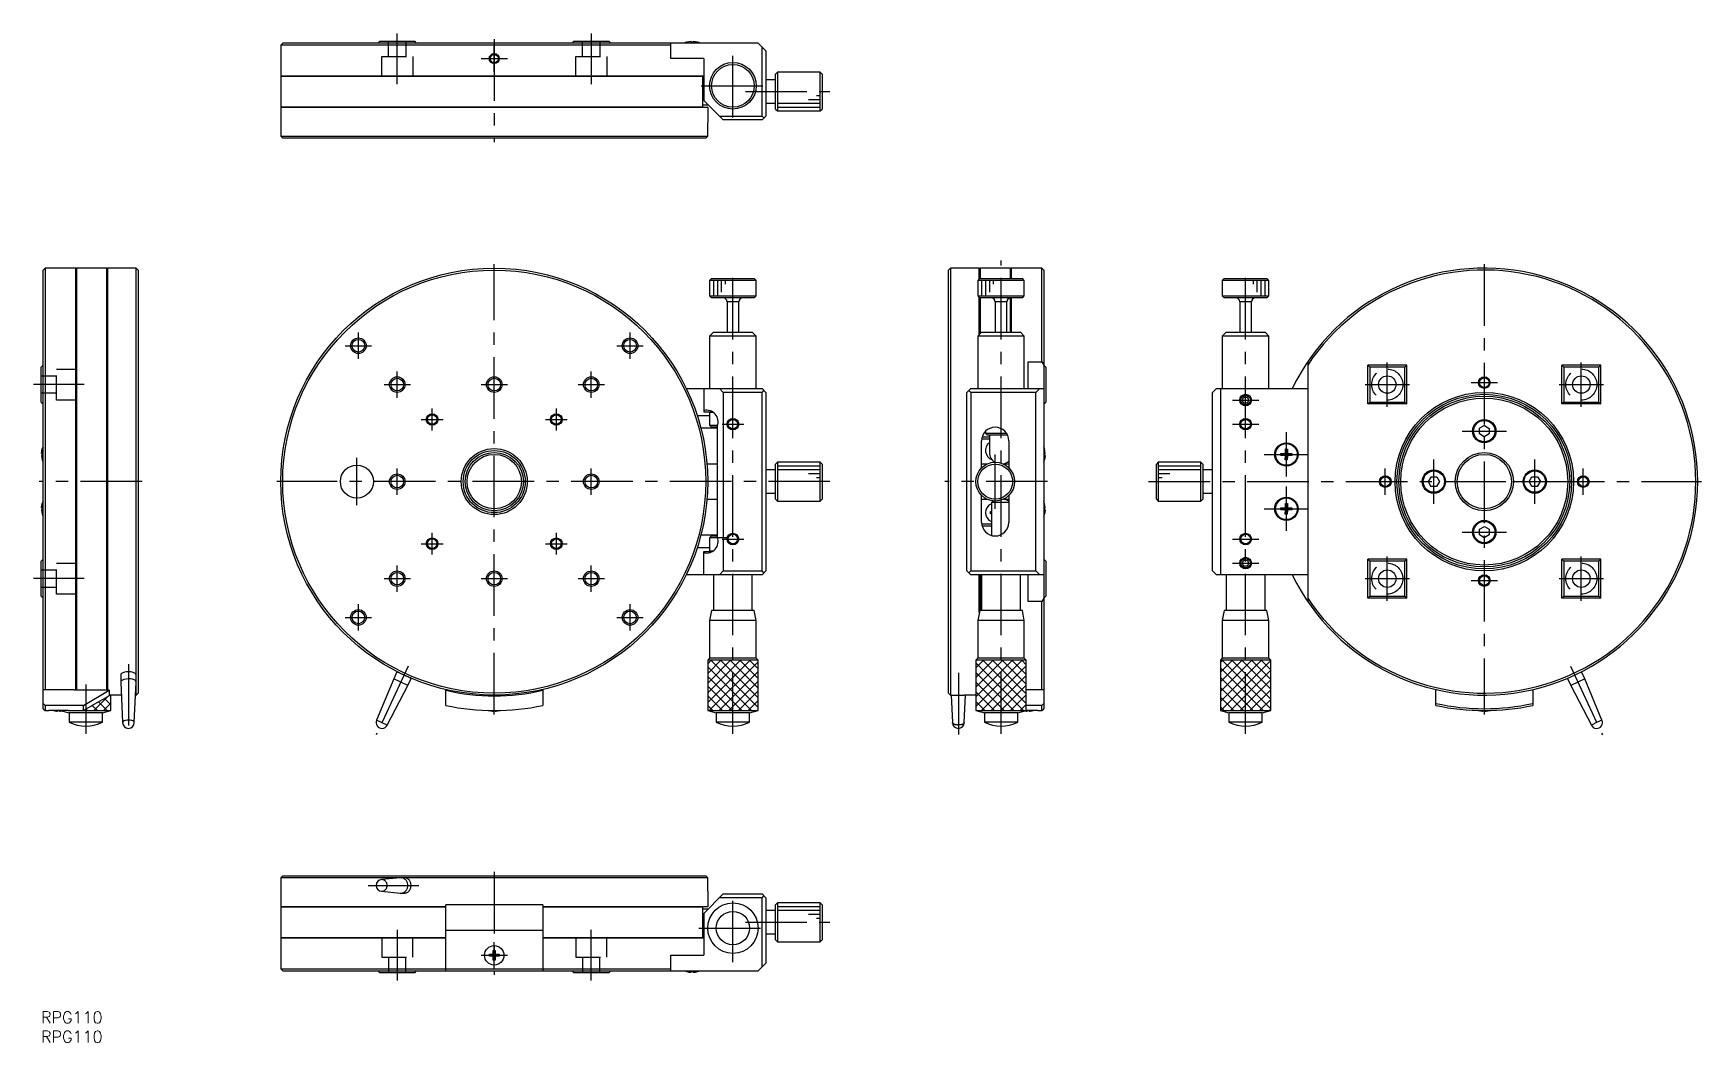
# Model space of a CAD drawing. Extents: x -2 to 428, y -8 to 252.
import ezdxf

# ---------------------------------------------------------------- set-up
doc = ezdxf.new("R2010")
doc.units = 0
doc.header["$LTSCALE"] = 0.5
doc.linetypes.add('CENTER', pattern=[50.8, 31.75, -6.35, 6.35, -6.35])
doc.linetypes.add('DASHED', pattern=[19.05, 12.7, -6.35])
for name, color, linetype in [('MSM_CENTER', 1, 'CENTER'), ('MSM_CONTINUOUS', 7, 'CONTINUOUS'), ('MSM_DASHED', 4, 'DASHED'), ('MSM_NARROW', 5, 'CONTINUOUS'), ('MSM_PART_NUMBER', 7, 'CONTINUOUS')]:
    doc.layers.add(name, color=color, linetype=linetype)
doc.styles.get("Standard").update_dxf_attribs({"font": 'txt.shx', "height": 3, "bigfont": 'bigfont.shx'})

# ---------------------------------------------------------------- blocks, each defined once
blk = doc.blocks.new('*U3')
at = {"layer": 'MSM_PART_NUMBER'}
blk.add_text('RPG110', height=3, dxfattribs=at).set_placement((0, -3))
blk = doc.blocks.new('*U4')
at = {"layer": 'MSM_PART_NUMBER'}
blk.add_text('RPG110', height=3, dxfattribs=at).set_placement((0, -8))

msp = doc.modelspace()

# ---------------------------------------------------------------- linework, layer by layer
at = {"layer": 'MSM_CENTER'}
for p, q in [((91.750186, 238.925336), (91.750186, 252.025336)), ((116.750186, 250.525336), (116.750186, 224.025336)), ((141.750186, 252.025336), (141.750186, 238.925336)), ((113.350141, 245.525141), (120.150141, 245.525141)), ((116.750141, 242.125141), (116.750141, 248.925141)), ((178.250186, 230.325336), (178.250186, 246.725336)), ((170.050186, 238.525336), (186.450186, 238.525336)), ((181.450186, 237.025336), (203.250186, 237.025336)), ((247.333699, 71.541207), (247.333699, 193.541213)), ((116.750186, 76.541213), (116.750186, 192.541213)), ((178.250186, 71.541207), (178.250186, 190.871213)), ((310.350538, 71.541207), (310.350538, 190.871213)), ((371.850538, 192.541213), (371.850538, 76.541213)), ((81.750186, 168.141213), (81.750186, 174.941213)), ((151.750186, 168.141213), (151.750186, 174.941213)), ((78.350186, 171.541213), (85.150186, 171.541213)), ((148.350186, 171.541213), (155.150186, 171.541213)), ((91.750186, 158.141213), (91.750186, 164.941213)), ((141.750186, 158.141213), (141.750186, 164.941213)), ((346.850538, 155.841213), (346.850538, 167.241213)), ((396.850538, 155.841213), (396.850538, 167.241213)), ((11.1, 161.541213), (-2, 161.541213)), ((88.350186, 161.541213), (95.150186, 161.541213)), ((113.350186, 161.541213), (120.150186, 161.541213)), ((138.350186, 161.541213), (145.150186, 161.541213)), ((341.150538, 161.541213), (352.550538, 161.541213)), ((368.450538, 162.041213), (375.250538, 162.041213)), ((391.150538, 161.541213), (402.550538, 161.541213)), ((100.750186, 149.741213), (100.750186, 155.341213)), ((132.750186, 149.741213), (132.750186, 155.341213)), ((306.950538, 157.541213), (313.750538, 157.541213)), ((97.950186, 152.541213), (103.550186, 152.541213)), ((129.950186, 152.541213), (135.550186, 152.541213)), ((175.450186, 151.341213), (181.050186, 151.341213)), ((306.950538, 151.341213), (313.750538, 151.341213)), ((320.850538, 137.841213), (320.850538, 149.241213)), ((366.150538, 149.541213), (377.550538, 149.541213)), ((81.350186, 130.441213), (81.350186, 142.641213)), ((245.833699, 129.541213), (245.833699, 143.541213)), ((315.150538, 143.541213), (326.550538, 143.541213)), ((358.850538, 130.841213), (358.850538, 142.241213)), ((384.872713, 130.828141), (384.872713, 142.228141)), ((91.750186, 133.141213), (91.750186, 139.941213)), ((141.750186, 133.141213), (141.750186, 139.941213)), ((346.350538, 133.141213), (346.350538, 139.941213)), ((397.350538, 133.141213), (397.350538, 139.941213)), ((26, 136.541213), (-0.5, 136.541213)), ((203.250186, 136.541213), (60.750186, 136.541213)), ((259.333699, 136.541213), (232.833699, 136.541213)), ((285.350538, 136.541213), (427.850538, 136.541213)), ((320.850538, 123.841213), (320.850538, 135.241213)), ((379.172713, 136.528141), (390.572713, 136.528141)), ((315.150538, 129.541213), (326.550538, 129.541213)), ((97.950186, 120.541213), (103.550186, 120.541213)), ((100.750186, 117.741213), (100.750186, 123.341213)), ((129.950186, 120.541213), (135.550186, 120.541213)), ((132.750186, 117.741213), (132.750186, 123.341213)), ((175.450186, 121.741213), (181.050186, 121.741213)), ((306.950538, 121.741213), (313.750538, 121.741213)), ((366.150538, 123.541213), (377.550538, 123.541213)), ((346.850538, 105.841213), (346.850538, 117.241213)), ((396.850538, 105.841213), (396.850538, 117.241213)), ((91.750186, 108.141213), (91.750186, 114.941213)), ((141.750186, 108.141213), (141.750186, 114.941213)), ((306.950538, 115.541213), (313.750538, 115.541213)), ((11.1, 111.541213), (-2, 111.541213)), ((88.350186, 111.541213), (95.150186, 111.541213)), ((113.350186, 111.541213), (120.150186, 111.541213)), ((138.350186, 111.541213), (145.150186, 111.541213)), ((341.150538, 111.541213), (352.550538, 111.541213)), ((368.450538, 111.041213), (375.250538, 111.041213)), ((391.150538, 111.541213), (402.550538, 111.541213)), ((81.750186, 98.141213), (81.750186, 104.941213)), ((151.750186, 98.141213), (151.750186, 104.941213)), ((78.350186, 101.541213), (85.150186, 101.541213)), ((148.350186, 101.541213), (155.150186, 101.541213)), ((22.5, 89.539521), (22.5, 70.95913)), ((94.562727, 88.960054), (86.321671, 71.287053)), ((236.333699, 87.300172), (236.333699, 70.95913)), ((394.037997, 88.960054), (402.279053, 71.287053)), ((11.5, 84.300172), (11.5, 71.541207)), ((116.750186, 36), (116.750186, 9.5)), ((84.300835, 32.5), (97.318797, 32.5)), ((178.250186, 12.700001), (178.250186, 30.299999)), ((169.450187, 21.5), (187.050185, 21.5)), ((181.450186, 23), (203.250186, 23)), ((91.750186, 21.1), (91.750186, 8)), ((116.750183, 11.099944), (116.750183, 17.899944)), ((141.750186, 8), (141.750186, 21.1)), ((113.350183, 14.499944), (120.150183, 14.499944))]:
    msp.add_line(p, q, dxfattribs=at)
at = {"layer": 'MSM_CONTINUOUS'}
for p, q in [((62.250186, 249.525336), (61.750186, 249.025336)), ((184.750186, 249.525336), (62.250186, 249.525336)), ((86.750186, 249.525336), (87.250186, 250.025336)), ((87.250186, 250.025336), (96.250186, 250.025336)), ((96.750186, 249.525336), (96.250186, 250.025336)), ((137.250186, 250.025336), (136.750186, 249.525336)), ((137.250186, 250.025336), (146.250186, 250.025336)), ((146.750186, 249.525336), (146.250186, 250.025336)), ((162.250186, 245.525336), (162.250186, 249.525336)), ((166.347988, 249.724694), (166.353459, 249.71854)), ((166.348749, 249.71854), (166.347988, 249.724694)), ((166.912687, 249.848229), (166.348749, 249.71854)), ((167.487842, 249.911797), (166.912687, 249.848229)), ((167.477525, 249.71854), (167.482633, 249.848229)), ((167.997504, 249.71854), (167.477525, 249.71854)), ((167.482633, 249.848229), (167.487842, 249.911797)), ((167.487842, 249.911797), (167.487842, 249.719021)), ((167.492551, 249.911797), (167.492551, 249.719233)), ((167.492551, 249.911797), (167.49776, 249.848229)), ((167.49776, 249.848229), (167.502868, 249.71854)), ((167.750186, 249.724694), (168.022847, 249.71854)), ((168.002611, 249.848229), (167.997504, 249.71854)), ((168.007821, 249.911797), (168.002611, 249.848229)), ((168.582975, 249.848229), (168.007821, 249.911797)), ((168.01253, 249.911797), (168.01253, 249.91155)), ((168.01253, 249.911797), (168.587685, 249.848229)), ((169.146913, 249.71854), (168.582975, 249.848229)), ((168.587685, 249.848229), (169.151622, 249.71854)), ((169.152384, 249.724694), (169.146913, 249.71854)), ((186.750186, 247.525336), (184.750186, 249.525336)), ((162.250186, 249.025336), (61.750186, 249.025336)), ((61.750186, 249.025336), (61.750186, 241.125336)), ((170.750186, 245.525336), (162.250186, 245.525336)), ((170.750186, 245.525336), (170.750186, 234.725336)), ((185.750186, 230.725336), (185.750186, 248.525336)), ((186.750186, 247.525336), (186.750186, 230.725336)), ((61.750186, 241.125336), (170.750186, 241.125336)), ((61.750186, 241.125336), (61.850186, 241.025336)), ((61.850186, 241.025336), (61.750186, 240.925336)), ((170.534477, 240.925336), (61.750186, 240.925336)), ((61.750186, 240.925336), (61.750186, 233.125336)), ((170.750186, 241.025336), (61.850186, 241.025336)), ((170.432213, 241.025336), (170.534477, 240.925336)), ((170.534477, 233.125336), (170.534477, 240.925336)), ((189.750186, 242.025336), (189.250186, 241.525336)), ((189.250186, 232.525336), (189.250186, 241.525336)), ((189.750186, 242.025336), (189.750186, 232.025336)), ((200.750186, 242.025336), (189.750186, 242.025336)), ((200.750186, 232.025336), (200.750186, 242.025336)), ((201.250186, 241.525336), (200.750186, 242.025336)), ((201.250186, 241.525336), (201.250186, 232.525598)), ((170.712767, 238.283925), (170.719622, 238.287269)), ((170.712767, 237.285336), (170.750186, 237.285336)), ((170.712767, 236.765336), (170.712767, 237.285336)), ((170.750186, 236.765336), (170.712767, 236.765336)), ((189.250186, 240.025336), (186.750186, 240.025336)), ((61.750186, 233.125336), (170.534477, 233.125336)), ((61.750186, 233.125336), (61.850186, 233.025336)), ((61.850186, 233.025336), (61.750186, 232.925336)), ((61.750186, 232.925336), (61.750186, 229.025336)), ((171.750186, 232.925336), (61.750186, 232.925336)), ((61.850186, 233.025336), (171.650186, 233.025336)), ((170.534477, 233.125336), (170.432213, 233.025336)), ((171.950186, 233.525336), (170.534477, 233.525336)), ((170.719622, 235.763403), (170.712767, 235.766746)), ((170.750186, 234.725336), (175.750186, 229.725336)), ((170.750186, 234.725336), (174.450186, 231.025336)), ((171.750186, 232.925336), (171.650186, 233.025336)), ((171.750186, 232.925336), (171.750186, 229.025336)), ((186.750186, 234.025336), (189.250186, 234.025336)), ((189.250186, 232.525336), (189.750186, 232.025336)), ((200.750186, 232.025336), (201.250186, 232.525336)), ((61.750186, 228.975326), (61.750186, 225.525336)), ((171.750186, 225.525336), (171.750186, 228.975326)), ((174.750186, 230.725336), (185.750186, 230.725336)), ((185.750186, 229.725336), (175.750186, 229.725336)), ((186.250186, 230.225336), (185.750186, 230.725336)), ((185.750186, 229.725336), (186.750186, 230.725336)), ((189.750186, 232.025336), (200.750186, 232.025336)), ((61.750186, 225.525336), (171.750186, 225.525336)), ((61.750186, 225.525336), (62.250186, 225.025336)), ((171.250186, 225.025336), (62.250186, 225.025336)), ((171.250186, 225.025336), (171.750186, 225.525336)), ((1, 191.541213), (0.5, 191.041213)), ((0.5, 78.041213), (0.5, 191.041213)), ((1, 191.541213), (1, 82.9805)), ((3.425147, 191.541213), (1, 191.541213)), ((8.9, 191.541213), (5.799995, 191.541213)), ((8.9, 82.775146), (8.9, 191.541213)), ((9, 191.441213), (8.9, 191.541213)), ((9.1, 191.541213), (9, 191.441213)), ((9, 191.441213), (9, 82.775146)), ((9.1, 191.541213), (9.1, 82.775146)), ((16.9, 191.541213), (9.1, 191.541213)), ((16.9, 82.775146), (16.9, 191.541213)), ((17, 191.441213), (16.9, 191.541213)), ((17, 191.441213), (17.1, 191.541213)), ((17, 82.775146), (17, 191.441213)), ((17.1, 191.541213), (17.1, 82.775146)), ((21, 191.541213), (17.1, 191.541213)), ((24.5, 191.541213), (21.05001, 191.541213)), ((24.5, 81.541213), (24.5, 191.541213)), ((25, 191.041213), (24.5, 191.541213)), ((25, 191.041213), (25, 82.041213)), ((234.333699, 191.541213), (233.833699, 191.041213)), ((233.833699, 82.041213), (233.833699, 191.041213)), ((234.333699, 191.541213), (234.333699, 81.541213)), ((237.783689, 191.541213), (234.333699, 191.541213)), ((241.733699, 191.541213), (237.833699, 191.541213)), ((241.833699, 191.441213), (241.733699, 191.541213)), ((241.733699, 188.771213), (241.733699, 191.541213)), ((241.933699, 191.541213), (241.833699, 191.441213)), ((241.833699, 191.441213), (241.833699, 188.871213)), ((241.933699, 191.541213), (241.933699, 188.871213)), ((249.733699, 191.541213), (241.933699, 191.541213)), ((249.733699, 188.871213), (249.733699, 191.541213)), ((249.833699, 191.441213), (249.733699, 191.541213)), ((249.933699, 191.541213), (249.833699, 191.441213)), ((249.833699, 188.871213), (249.833699, 191.441213)), ((249.933699, 191.541213), (249.933699, 188.871213)), ((255.408699, 191.541213), (249.933699, 191.541213)), ((254.301347, 191.530716), (254.333699, 191.530707)), ((257.833699, 191.541213), (255.633694, 191.541213)), ((257.833699, 167.440242), (257.833699, 191.541213)), ((258.333699, 191.041213), (257.833699, 191.541213)), ((258.333699, 191.041213), (258.333699, 78.041213)), ((172.750186, 188.871213), (172.250186, 188.371213)), ((184.250186, 188.371213), (172.250186, 188.371213)), ((172.250186, 188.371213), (172.250186, 184.371213)), ((172.750186, 188.871213), (183.750186, 188.871213)), ((184.250186, 188.371213), (183.750186, 188.871213)), ((184.250186, 184.371213), (184.250186, 188.371213)), ((241.833699, 188.871213), (241.333699, 188.371213)), ((253.333699, 188.371213), (241.333699, 188.371213)), ((241.333699, 188.371213), (241.333699, 184.371213)), ((241.833699, 188.871213), (252.833699, 188.871213)), ((253.333699, 188.371213), (252.833699, 188.871213)), ((253.333699, 184.371213), (253.333699, 188.371213)), ((304.850538, 188.871213), (304.350538, 188.371213)), ((316.350538, 188.371213), (304.350538, 188.371213)), ((304.350538, 188.371213), (304.350538, 184.371213)), ((304.850538, 188.871213), (315.850538, 188.871213)), ((316.350538, 188.371213), (315.850538, 188.871213)), ((316.350538, 184.371213), (316.350538, 188.371213)), ((172.250186, 184.371213), (184.250186, 184.371213)), ((172.250186, 184.371213), (172.750186, 183.871213)), ((183.750186, 183.871213), (172.750186, 183.871213)), ((179.750191, 182.871213), (176.750181, 182.871213)), ((176.750186, 182.871213), (176.750186, 175.041233)), ((179.750186, 175.041233), (179.750186, 182.871213)), ((183.750186, 183.871213), (184.250186, 184.371213)), ((241.333699, 184.371213), (253.333699, 184.371213)), ((241.333699, 184.371213), (241.833699, 183.871213)), ((241.733699, 174.441213), (241.733699, 183.971213)), ((252.833699, 183.871213), (241.833699, 183.871213)), ((241.833699, 174.541213), (241.833699, 183.871213)), ((241.933699, 183.871213), (241.933699, 174.641213)), ((248.833704, 182.871213), (245.833694, 182.871213)), ((245.833699, 182.871213), (245.833699, 175.041213)), ((248.833699, 175.041213), (248.833699, 182.871213)), ((249.733699, 175.041213), (249.733699, 183.866201)), ((249.833699, 183.871213), (249.833699, 175.041213)), ((249.933699, 183.871213), (249.933699, 175.041213)), ((252.833699, 183.871213), (253.333699, 184.371213)), ((304.350538, 184.371213), (316.350538, 184.371213)), ((304.350538, 184.371213), (304.850538, 183.871213)), ((315.850538, 183.871213), (304.850538, 183.871213)), ((311.850543, 182.871213), (308.850533, 182.871213)), ((308.850538, 182.871213), (308.850538, 175.041233)), ((311.850538, 175.041233), (311.850538, 182.871213)), ((315.850538, 183.871213), (316.350538, 184.371213)), ((173.250186, 175.041213), (172.250186, 174.041213)), ((184.250186, 174.041213), (172.250186, 174.041213)), ((172.250186, 174.041213), (172.250186, 160.541213)), ((173.250186, 175.041213), (183.250186, 175.041213)), ((184.250186, 174.041213), (183.250186, 175.041213)), ((184.250186, 160.541213), (184.250186, 174.041213)), ((242.333699, 175.041213), (241.333699, 174.041213)), ((253.333699, 174.041213), (241.333699, 174.041213)), ((241.333699, 174.041213), (241.333699, 160.541213)), ((242.333699, 175.041213), (252.333699, 175.041213)), ((253.333699, 174.041213), (252.333699, 175.041213)), ((253.333699, 160.541213), (253.333699, 174.041213)), ((305.350538, 175.041213), (304.350538, 174.041213)), ((316.350538, 174.041213), (304.350538, 174.041213)), ((304.350538, 174.041213), (304.350538, 160.541213)), ((305.350538, 175.041213), (315.350538, 175.041213)), ((316.350538, 174.041213), (315.350538, 175.041213)), ((316.350538, 160.541213), (316.350538, 174.041213)), ((0.5, 166.541213), (0, 166.041213)), ((0, 157.041213), (0, 166.041213)), ((254.333699, 167.440242), (257.833699, 167.440242)), ((254.333699, 160.541213), (254.333699, 167.440242)), ((257.833699, 167.440242), (258.333699, 166.541213)), ((258.333699, 166.541213), (258.833699, 166.041213)), ((258.833699, 166.041213), (258.833699, 157.041213)), ((326.350538, 167.440242), (326.350538, 105.642184)), ((341.850538, 166.541213), (342.350538, 166.041213)), ((351.850538, 166.541213), (341.850538, 166.541213)), ((341.850538, 156.541213), (341.850538, 166.541213)), ((351.350538, 166.041213), (342.350538, 166.041213)), ((342.350538, 166.041213), (342.350538, 157.041213)), ((351.350538, 166.041213), (351.850538, 166.541213)), ((351.350538, 157.041213), (351.350538, 166.041213)), ((351.850538, 156.541213), (351.850538, 166.541213)), ((401.850538, 166.541213), (391.850538, 166.541213)), ((391.850538, 166.541213), (392.350538, 166.041213)), ((391.850538, 156.541213), (391.850538, 166.541213)), ((401.350538, 166.041213), (392.350538, 166.041213)), ((392.350538, 166.041213), (392.350538, 157.041213)), ((401.850538, 166.541213), (401.350538, 166.041213)), ((401.350538, 157.041213), (401.350538, 166.041213)), ((401.850538, 156.541213), (401.850538, 166.541213)), ((166.237558, 160.541213), (185.750186, 160.541213)), ((170.750186, 160.541213), (170.750186, 154.541213)), ((175.750186, 159.541213), (174.750186, 160.541213)), ((175.750186, 159.541213), (175.750186, 113.541213)), ((185.750186, 159.541213), (175.750186, 159.541213)), ((186.750186, 159.541213), (185.750186, 160.541213)), ((185.750186, 159.541213), (186.250186, 160.041213)), ((185.750186, 113.541213), (185.750186, 159.541213)), ((186.750186, 159.541213), (186.750186, 113.541213)), ((238.533699, 159.541213), (239.533699, 160.541213)), ((238.533699, 113.541213), (238.533699, 159.541213)), ((239.033699, 160.041213), (239.533699, 159.541213)), ((239.533699, 160.541213), (258.333699, 160.541213)), ((256.333699, 159.541213), (239.533699, 159.541213)), ((239.533699, 159.541213), (239.533699, 113.541213)), ((256.333699, 159.541213), (257.333699, 160.541213)), ((256.333699, 113.541213), (256.333699, 159.541213)), ((301.850538, 159.541213), (302.850538, 160.541213)), ((301.850538, 113.541213), (301.850538, 159.541213)), ((302.850538, 160.541213), (326.350538, 160.541213)), ((303.850538, 160.541213), (303.850538, 112.541213)), ((0, 157.041213), (0.5, 156.541213)), ((258.333699, 156.541213), (258.833699, 157.041213)), ((309.484513, 157.541213), (309.917526, 158.291213)), ((309.917526, 156.791213), (309.484513, 157.541213)), ((309.917526, 158.291213), (310.783551, 158.291213)), ((310.783551, 156.791213), (309.917526, 156.791213)), ((310.783551, 158.291213), (311.216564, 157.541213)), ((311.216564, 157.541213), (310.783551, 156.791213)), ((341.850538, 156.541213), (342.350538, 157.041213)), ((351.850538, 156.541213), (341.850538, 156.541213)), ((342.350538, 157.041213), (351.350538, 157.041213)), ((351.350538, 157.041213), (351.850538, 156.541213)), ((392.350538, 157.041213), (391.850538, 156.541213)), ((401.850538, 156.541213), (391.850538, 156.541213)), ((392.350538, 157.041213), (401.350538, 157.041213)), ((401.350538, 157.041213), (401.850538, 156.541213)), ((169.037985, 153.599526), (172.250186, 153.599526)), ((170.750186, 154.541213), (172.946849, 154.541213)), ((172.450186, 154.541213), (172.250186, 154.341213)), ((173.250186, 154.341213), (172.250186, 154.341213)), ((172.250186, 154.341213), (172.250186, 151.041213)), ((172.250186, 151.041213), (174.312004, 151.041213)), ((172.250186, 151.041213), (172.750186, 150.541213)), ((174.250186, 150.541213), (172.750186, 150.541213)), ((174.250186, 122.218246), (174.250186, 150.86418)), ((371.86361, 150.98453), (370.607126, 150.274192)), ((371.86361, 150.98453), (373.107023, 150.251551)), ((174.250186, 150.282901), (170.005852, 150.282901)), ((242.333699, 140.111927), (242.333699, 147.041213)), ((242.369597, 147.541213), (244.333699, 147.541213)), ((242.479597, 148.041213), (244.333699, 148.041213)), ((243.333699, 149.490703), (243.333699, 149.041213)), ((243.333699, 149.041213), (248.70598, 149.041213)), ((243.333699, 149.041213), (243.833699, 148.541213)), ((248.995976, 148.541213), (243.833699, 148.541213)), ((244.333699, 148.541213), (244.333699, 144.041213)), ((249.333699, 147.041213), (249.333699, 140.111927)), ((370.594053, 148.830876), (370.607126, 150.274192)), ((371.837466, 148.097897), (370.594053, 148.830876)), ((373.093951, 148.808234), (371.837466, 148.097897)), ((373.107023, 150.251551), (373.093951, 148.808234)), ((0.113539, 143.803557), (0.177107, 144.378712)), ((0.177107, 144.374003), (0.113539, 143.798848)), ((0.113539, 143.803557), (0.113786, 143.803557)), ((0.113539, 143.798848), (0.177107, 143.793639)), ((0.113539, 143.283579), (0.177107, 143.288788)), ((0.113539, 143.283579), (0.306103, 143.283579)), ((0.113539, 143.278869), (0.306315, 143.278869)), ((0.177107, 143.27366), (0.113539, 143.278869)), ((0.113539, 143.278869), (0.177107, 142.703714)), ((0.177107, 144.378712), (0.306796, 144.94265)), ((0.306796, 144.93794), (0.177107, 144.374003)), ((0.177107, 143.793639), (0.306796, 143.788531)), ((0.177107, 143.288788), (0.306796, 143.293895)), ((0.306796, 143.268552), (0.177107, 143.27366)), ((0.177107, 142.703714), (0.306796, 142.139777)), ((0.300642, 144.943411), (0.306796, 144.93794)), ((0.300642, 143.541213), (0.306796, 143.813874)), ((0.300642, 142.139015), (0.306796, 142.144486)), ((0.306796, 142.139777), (0.300642, 142.139015)), ((0.306796, 143.788531), (0.306796, 143.268552)), ((258.533057, 144.943411), (258.526903, 144.93794)), ((258.526903, 144.94265), (258.533057, 144.943411)), ((258.656592, 144.378712), (258.526903, 144.94265)), ((258.526903, 143.293895), (258.526903, 143.813874)), ((258.526903, 143.813874), (258.656592, 143.808766)), ((258.656592, 143.793639), (258.526903, 143.788531)), ((258.533057, 143.541213), (258.526903, 143.268552)), ((258.656592, 143.288788), (258.526903, 143.293895)), ((258.526903, 142.144486), (258.656592, 142.708424)), ((258.656592, 142.703714), (258.526903, 142.139777)), ((258.533057, 142.139015), (258.526903, 142.144486)), ((258.72016, 143.803557), (258.527383, 143.803557)), ((258.72016, 143.798848), (258.527596, 143.798848)), ((258.72016, 143.803557), (258.656592, 144.378712)), ((258.656592, 143.808766), (258.72016, 143.803557)), ((258.72016, 143.798848), (258.656592, 143.793639)), ((258.72016, 143.283579), (258.656592, 143.288788)), ((258.656592, 142.708424), (258.72016, 143.283579)), ((258.72016, 143.278869), (258.656592, 142.703714)), ((258.72016, 143.278869), (258.719912, 143.278869)), ((319.449102, 143.293895), (319.453811, 143.813874)), ((320.588194, 143.283579), (319.449102, 143.293895)), ((319.453811, 143.813874), (320.592904, 143.803557)), ((320.518755, 143.284207), (320.523465, 143.804186)), ((320.577877, 142.144486), (320.588194, 143.283579)), ((320.577877, 142.144486), (320.587565, 143.21414)), ((321.097856, 142.139777), (320.577877, 142.144486)), ((320.587565, 143.21414), (320.588194, 143.283579)), ((321.107544, 143.20943), (320.587565, 143.21414)), ((320.592904, 143.803557), (320.60322, 144.94265)), ((320.592904, 143.803557), (320.593533, 143.872996)), ((320.60322, 144.94265), (320.593533, 143.872996)), ((320.593533, 143.872996), (321.113511, 143.868287)), ((320.60322, 144.94265), (321.123199, 144.93794)), ((321.108173, 143.278869), (321.097856, 142.139777)), ((322.247265, 143.268552), (321.108173, 143.278869)), ((321.123199, 144.93794), (321.112882, 143.798848)), ((321.112882, 143.798848), (322.251975, 143.788531)), ((321.182321, 143.798219), (321.177612, 143.27824)), ((322.251975, 143.788531), (322.247265, 143.268552)), ((174.250186, 141.041213), (171.565786, 141.041213)), ((189.250186, 139.541213), (186.750186, 139.541213)), ((189.750186, 141.541213), (189.250186, 141.041213)), ((189.250186, 132.041213), (189.250186, 141.041213)), ((189.750186, 141.541213), (189.750186, 131.541213)), ((200.750186, 141.541213), (189.750186, 141.541213)), ((200.750186, 131.541213), (200.750186, 141.541213)), ((201.250186, 141.041213), (200.750186, 141.541213)), ((201.250186, 141.041213), (201.250186, 132.041213)), ((243.654249, 141.041213), (242.333699, 141.041213)), ((249.333699, 141.041213), (248.013148, 141.041213)), ((287.850538, 141.541213), (287.350538, 141.041213)), ((287.350538, 132.041213), (287.350538, 141.041213)), ((287.850538, 141.541213), (287.850538, 131.541213)), ((298.850538, 141.541213), (287.850538, 141.541213)), ((298.850538, 131.541213), (298.850538, 141.541213)), ((299.350538, 141.041213), (298.850538, 141.541213)), ((299.350538, 141.041213), (299.350538, 132.041213)), ((301.850538, 139.541213), (299.350538, 139.541213)), ((358.140201, 137.797698), (357.407222, 136.554285)), ((358.140201, 137.797698), (359.583517, 137.784626)), ((359.583517, 137.784626), (360.293855, 136.528141)), ((383.407222, 136.554285), (384.140201, 137.797698)), ((384.140201, 137.797698), (385.583517, 137.784626)), ((385.583517, 137.784626), (386.293855, 136.528141)), ((186.750186, 133.541213), (189.250186, 133.541213)), ((299.350538, 133.541213), (301.850538, 133.541213)), ((357.407222, 136.554285), (358.117559, 135.297801)), ((359.560876, 135.284728), (358.117559, 135.297801)), ((360.293855, 136.528141), (359.560876, 135.284728)), ((384.117559, 135.297801), (383.407222, 136.554285)), ((385.560876, 135.284728), (384.117559, 135.297801)), ((385.560876, 135.284728), (386.293855, 136.528141)), ((0.113539, 129.803557), (0.177107, 130.378712)), ((0.177107, 130.374003), (0.113539, 129.798848)), ((0.113539, 129.803557), (0.113786, 129.803557)), ((0.113539, 129.798848), (0.177107, 129.793639)), ((0.113539, 129.283579), (0.177107, 129.288788)), ((0.113539, 129.283579), (0.306103, 129.283579)), ((0.113539, 129.278869), (0.306315, 129.278869)), ((0.177107, 129.27366), (0.113539, 129.278869)), ((0.113539, 129.278869), (0.177107, 128.703714)), ((0.177107, 130.378712), (0.306796, 130.94265)), ((0.306796, 130.93794), (0.177107, 130.374003)), ((0.177107, 129.793639), (0.306796, 129.788531)), ((0.177107, 129.288788), (0.306796, 129.293895)), ((0.306796, 129.268552), (0.177107, 129.27366)), ((0.300642, 130.943411), (0.306796, 130.93794)), ((0.300642, 129.541213), (0.306796, 129.813874)), ((0.306796, 129.788531), (0.306796, 129.268552)), ((171.565786, 132.041213), (174.250186, 132.041213)), ((189.250186, 132.041213), (189.750186, 131.541213)), ((189.750186, 131.541213), (200.750186, 131.541213)), ((200.750186, 131.541213), (201.250186, 132.041213)), ((242.333699, 126.041213), (242.333699, 132.970499)), ((242.333699, 132.041213), (243.654249, 132.041213)), ((249.333699, 131.163704), (244.833703, 131.163704)), ((244.833703, 131.163704), (244.833703, 122.68711)), ((248.013148, 132.041213), (249.333699, 132.041213)), ((249.333699, 132.970499), (249.333699, 126.041213)), ((258.533057, 130.943411), (258.526903, 130.93794)), ((258.526903, 130.94265), (258.533057, 130.943411)), ((258.656592, 130.378712), (258.526903, 130.94265)), ((258.526903, 129.293895), (258.526903, 129.813874)), ((258.526903, 129.813874), (258.656592, 129.808766)), ((258.656592, 129.793639), (258.526903, 129.788531)), ((258.533057, 129.541213), (258.526903, 129.268552)), ((258.656592, 129.288788), (258.526903, 129.293895)), ((258.72016, 129.803557), (258.527383, 129.803557)), ((258.72016, 129.798848), (258.527596, 129.798848)), ((258.72016, 129.803557), (258.656592, 130.378712)), ((258.656592, 129.808766), (258.72016, 129.803557)), ((258.72016, 129.798848), (258.656592, 129.793639)), ((258.72016, 129.283579), (258.656592, 129.288788)), ((258.656592, 128.708424), (258.72016, 129.283579)), ((258.72016, 129.278869), (258.656592, 128.703714)), ((258.72016, 129.278869), (258.719912, 129.278869)), ((287.350538, 132.041213), (287.850538, 131.541213)), ((287.850538, 131.541213), (298.850538, 131.541213)), ((298.850538, 131.541213), (299.350538, 132.041213)), ((319.449102, 129.293895), (319.453811, 129.813874)), ((320.588194, 129.283579), (319.449102, 129.293895)), ((319.453811, 129.813874), (320.592904, 129.803557)), ((320.518755, 129.284207), (320.523465, 129.804186)), ((320.577877, 128.144486), (320.588194, 129.283579)), ((320.577877, 128.144486), (320.587565, 129.21414)), ((320.587565, 129.21414), (320.588194, 129.283579)), ((321.107544, 129.20943), (320.587565, 129.21414)), ((320.592904, 129.803557), (320.60322, 130.94265)), ((320.592904, 129.803557), (320.593533, 129.872996)), ((320.60322, 130.94265), (320.593533, 129.872996)), ((320.593533, 129.872996), (321.113511, 129.868287)), ((320.60322, 130.94265), (321.123199, 130.93794)), ((321.108173, 129.278869), (321.097856, 128.139777)), ((322.247265, 129.268552), (321.108173, 129.278869)), ((321.123199, 130.93794), (321.112882, 129.798848)), ((321.112882, 129.798848), (322.251975, 129.788531)), ((321.182321, 129.798219), (321.177612, 129.27824)), ((322.251975, 129.788531), (322.247265, 129.268552)), ((0.177107, 128.703714), (0.306796, 128.139777)), ((0.300642, 128.139015), (0.306796, 128.144486)), ((0.306796, 128.139777), (0.300642, 128.139015)), ((244.833703, 125.541213), (242.369597, 125.541213)), ((244.833703, 125.041213), (242.479597, 125.041213)), ((244.575109, 128.281213), (244.575109, 128.801213)), ((244.575109, 128.801213), (244.790614, 128.801213)), ((244.790614, 128.281213), (244.575109, 128.281213)), ((258.526903, 128.144486), (258.656592, 128.708424)), ((258.656592, 128.703714), (258.526903, 128.139777)), ((258.533057, 128.139015), (258.526903, 128.144486)), ((321.097856, 128.139777), (320.577877, 128.144486)), ((370.607126, 124.274192), (371.86361, 124.98453)), ((371.86361, 124.98453), (373.107023, 124.251551)), ((170.005852, 122.799526), (174.250186, 122.799526)), ((172.750186, 122.541213), (172.250186, 122.041213)), ((176.780479, 122.041213), (172.250186, 122.041213)), ((172.250186, 122.041213), (172.250186, 118.741213)), ((172.750186, 122.541213), (174.250186, 122.541213)), ((370.594053, 122.830876), (370.607126, 124.274192)), ((371.837466, 122.097897), (370.594053, 122.830876)), ((373.093951, 122.808234), (371.837466, 122.097897)), ((373.107023, 124.251551), (373.093951, 122.808234)), ((0.5, 116.541213), (0, 116.041213)), ((172.250186, 119.482901), (169.037985, 119.482901)), ((170.750186, 112.541213), (170.750186, 118.541213)), ((170.750186, 118.541213), (172.946849, 118.541213)), ((172.250186, 118.741213), (173.250186, 118.741213)), ((172.250186, 118.741213), (172.450186, 118.541213)), ((258.833699, 116.041213), (258.333699, 116.541213)), ((309.484513, 115.541213), (309.917526, 116.291213)), ((309.917526, 116.291213), (310.783551, 116.291213)), ((310.783551, 116.291213), (311.216564, 115.541213)), ((341.850538, 106.541213), (341.850538, 116.541213)), ((342.350538, 116.041213), (341.850538, 116.541213)), ((351.850538, 116.541213), (341.850538, 116.541213)), ((351.350538, 116.041213), (351.850538, 116.541213)), ((351.850538, 106.541213), (351.850538, 116.541213)), ((401.850538, 116.541213), (391.850538, 116.541213)), ((392.350538, 116.041213), (391.850538, 116.541213)), ((391.850538, 106.541213), (391.850538, 116.541213)), ((401.850538, 116.541213), (401.350538, 116.041213)), ((401.850538, 106.541213), (401.850538, 116.541213)), ((0, 107.041213), (0, 116.041213)), ((185.750186, 112.541213), (166.237558, 112.541213)), ((173.250186, 112.541213), (173.250186, 103.291213)), ((174.750186, 112.541213), (175.750186, 113.541213)), ((175.750186, 113.541213), (185.750186, 113.541213)), ((183.250186, 103.291213), (183.250186, 112.541213)), ((186.250186, 113.041213), (185.750186, 113.541213)), ((185.750186, 112.541213), (186.750186, 113.541213)), ((239.533699, 112.541213), (238.533699, 113.541213)), ((239.533699, 113.541213), (239.033699, 113.041213)), ((239.533699, 113.541213), (256.333699, 113.541213)), ((258.333699, 112.541213), (239.533699, 112.541213)), ((241.733699, 102.791197), (241.733699, 112.541213)), ((241.833699, 112.541213), (241.833699, 103.291213)), ((241.933699, 112.541213), (241.933699, 103.291213)), ((242.333699, 112.541213), (242.333699, 103.291213)), ((252.333699, 103.291213), (252.333699, 112.541213)), ((254.333699, 105.642184), (254.333699, 112.541213)), ((257.333699, 112.541213), (256.333699, 113.541213)), ((258.833699, 116.041213), (258.833699, 107.041213)), ((302.850538, 112.541213), (301.850538, 113.541213)), ((326.350538, 112.541213), (302.850538, 112.541213)), ((305.350538, 112.541213), (305.350538, 103.291213)), ((309.917526, 114.791213), (309.484513, 115.541213)), ((310.783551, 114.791213), (309.917526, 114.791213)), ((311.216564, 115.541213), (310.783551, 114.791213)), ((315.350538, 103.291213), (315.350538, 112.541213)), ((342.350538, 116.041213), (342.350538, 107.041213)), ((351.350538, 116.041213), (342.350538, 116.041213)), ((351.350538, 107.041213), (351.350538, 116.041213)), ((401.350538, 116.041213), (392.350538, 116.041213)), ((392.350538, 116.041213), (392.350538, 107.041213)), ((401.350538, 107.041213), (401.350538, 116.041213)), ((0.5, 106.541213), (0, 107.041213)), ((172.750189, 103.291213), (172.25019, 100.791214)), ((183.750183, 103.291213), (172.750189, 103.291213)), ((184.250182, 100.791214), (183.750183, 103.291213)), ((241.833702, 103.291213), (241.333703, 100.791214)), ((252.833696, 103.291213), (241.833702, 103.291213)), ((253.333695, 100.791214), (252.833696, 103.291213)), ((257.833699, 105.642184), (254.333699, 105.642184)), ((258.333699, 106.541213), (257.833699, 105.642184)), ((257.833699, 82.9805), (257.833699, 105.642184)), ((258.333699, 106.541213), (258.833699, 107.041213)), ((304.850541, 103.291213), (304.350542, 100.791214)), ((315.850535, 103.291213), (304.850541, 103.291213)), ((316.350534, 100.791214), (315.850535, 103.291213)), ((341.850538, 106.541213), (342.350538, 107.041213)), ((351.850538, 106.541213), (341.850538, 106.541213)), ((342.350538, 107.041213), (351.350538, 107.041213)), ((351.850538, 106.541213), (351.350538, 107.041213)), ((392.350538, 107.041213), (391.850538, 106.541213)), ((401.850538, 106.541213), (391.850538, 106.541213)), ((392.350538, 107.041213), (401.350538, 107.041213)), ((401.850538, 106.541213), (401.350538, 107.041213)), ((184.250182, 100.791214), (172.25019, 100.791214)), ((172.25019, 100.791214), (172.25019, 91.041209)), ((184.250182, 91.041209), (184.250182, 100.791214)), ((241.333703, 100.791214), (241.333703, 91.041209)), ((253.333695, 100.791214), (241.333703, 100.791214)), ((253.333695, 91.041209), (253.333695, 100.791214)), ((316.350534, 100.791214), (304.350542, 100.791214)), ((304.350542, 100.791214), (304.350542, 91.041209)), ((316.350534, 91.041209), (316.350534, 100.791214)), ((172.25019, 91.041209), (171.750187, 90.541207)), ((184.750185, 90.541207), (171.750187, 90.541207)), ((171.750187, 90.541207), (171.750187, 77.541206)), ((184.250182, 91.041209), (172.25019, 91.041209)), ((184.750185, 90.541207), (184.250182, 91.041209)), ((184.750185, 77.541206), (184.750185, 90.541207)), ((241.333703, 91.041209), (240.8337, 90.541207)), ((253.833698, 90.541207), (240.8337, 90.541207)), ((240.8337, 90.541207), (240.8337, 77.541206)), ((253.333695, 91.041209), (241.333703, 91.041209)), ((253.833698, 90.541207), (253.333695, 91.041209)), ((253.833698, 77.541206), (253.833698, 90.541207)), ((304.350542, 91.041209), (303.850539, 90.541207)), ((316.850537, 90.541207), (303.850539, 90.541207)), ((303.850539, 90.541207), (303.850539, 77.541206)), ((316.350534, 91.041209), (304.350542, 91.041209)), ((316.850537, 90.541207), (316.350534, 91.041209)), ((316.850537, 77.541206), (316.850537, 90.541207)), ((20.5, 86.694286), (20.5, 84.88167)), ((91.693566, 87.539521), (90.848329, 85.726906)), ((93.506182, 86.694285), (91.693566, 87.539521)), ((95.318797, 85.849048), (93.506182, 86.694285)), ((397.752395, 85.726906), (396.907158, 87.539521)), ((0.5, 82.9805), (8.5, 82.9805)), ((8.5, 82.775146), (8.5, 82.9805)), ((17.5, 82.775146), (8.5, 82.775146)), ((10.918207, 78.880568), (17.5, 82.775146)), ((17.5, 82.775146), (17.5, 81.341213)), ((20.500412, 84.864533), (21.000016, 74.452388)), ((23.999985, 74.452388), (24.5, 84.873099)), ((24.5, 81.541213), (25, 82.041213)), ((90.848329, 85.726906), (86.441373, 75.093057)), ((89.160297, 73.825202), (94.473561, 84.036433)), ((94.473561, 84.036433), (90.848329, 85.726906)), ((94.473561, 84.036433), (95.318797, 85.849048)), ((104.250186, 78.880568), (104.250186, 82.9805)), ((129.250186, 82.9805), (129.250186, 78.880568)), ((233.833699, 82.041213), (234.333699, 81.541213)), ((253.833698, 82.9805), (258.333699, 82.9805)), ((359.350538, 78.880568), (359.350538, 82.9805)), ((384.350538, 82.9805), (384.350538, 78.880568)), ((393.281927, 85.849048), (394.127164, 84.036433)), ((395.939779, 84.881669), (394.127164, 84.036433)), ((394.127164, 84.036433), (399.440427, 73.825202)), ((397.752395, 85.726906), (395.939779, 84.881669)), ((402.159351, 75.093057), (397.752395, 85.726906)), ((0.5, 79.392285), (1, 78.880568)), ((0.5, 78.041213), (1, 77.541213)), ((10.918207, 78.880568), (1, 78.880568)), ((1, 78.880568), (1, 77.541213)), ((1, 77.541213), (2.000343, 77.541213)), ((4.5, 77.594203), (2, 77.541213)), ((3.238067, 77.571777), (3.241411, 77.578632)), ((4.24, 77.578632), (4.76, 77.578632)), ((4.24, 77.406261), (4.24, 77.578632)), ((7, 77.541213), (4.5, 77.594203)), ((4.76, 77.578632), (4.76, 77.406261)), ((5.278241, 77.466652), (7.2, 76.951718)), ((5.75859, 77.578632), (5.761933, 77.571777)), ((6.999735, 77.541213), (10.918207, 77.541213)), ((17.5, 81.341213), (10.918195, 77.541206)), ((10.918195, 77.541206), (17.999999, 77.541206)), ((10.918207, 77.541213), (10.918207, 78.880568)), ((14.5, 79.609162), (13, 78.743137)), ((17.5, 81.341213), (14.5, 79.609162)), ((15.8, 76.951718), (17.999999, 77.541206)), ((20.659874, 81.541213), (17.475829, 81.541213)), ((17.5, 81.428559), (17.612654, 81.541213)), ((17.989989, 81.541213), (17.999999, 81.531203)), ((17.999999, 77.541206), (17.999999, 81.541213)), ((24.340127, 81.541213), (24.5, 81.541213)), ((116.490186, 77.406261), (116.490186, 77.541786)), ((117.010186, 77.541786), (117.010186, 77.406261)), ((171.750187, 77.541206), (173.950186, 76.951718)), ((171.750187, 77.541206), (184.750185, 77.541206)), ((182.550186, 76.951718), (184.750185, 77.541206)), ((234.333699, 81.541213), (237.783689, 81.541213)), ((234.493572, 81.541213), (234.834007, 74.446277)), ((237.83339, 74.446277), (238.173825, 81.541213)), ((240.8337, 81.541213), (237.833699, 81.541213)), ((240.8337, 77.541206), (243.033699, 76.951718)), ((240.8337, 77.541206), (253.833698, 77.541206)), ((251.633699, 76.951718), (253.833698, 77.541206)), ((256.833699, 77.541213), (253.833675, 77.592082)), ((257.833699, 78.880568), (253.833698, 78.880568)), ((254.073699, 77.578632), (254.593699, 77.578632)), ((254.073699, 77.406261), (254.073699, 77.578632)), ((254.593699, 77.578632), (254.593699, 77.406261)), ((255.592288, 77.578632), (255.595632, 77.571777)), ((256.833368, 77.541213), (257.833699, 77.541213)), ((257.833699, 78.880568), (258.333699, 79.392285)), ((257.833699, 77.541213), (257.833699, 78.880568)), ((257.833699, 77.541213), (258.333699, 78.041213)), ((303.850539, 77.541206), (306.050538, 76.951718)), ((303.850539, 77.541206), (316.850537, 77.541206)), ((314.650538, 76.951718), (316.850537, 77.541206)), ((371.590538, 77.406261), (371.590538, 77.541786)), ((372.110538, 77.541786), (372.110538, 77.406261)), ((15.8, 76.951718), (7.2, 76.951718)), ((7.2, 76.951718), (7.2, 74.541207)), ((15.8, 74.541207), (7.2, 74.541207)), ((15.8, 74.541207), (15.8, 76.951718)), ((89.160297, 73.825202), (86.441373, 75.093057)), ((182.550186, 76.951718), (173.950186, 76.951718)), ((173.950186, 76.951718), (173.950186, 74.541207)), ((182.550186, 74.541207), (173.950186, 74.541207)), ((182.550186, 74.541207), (182.550186, 76.951718)), ((234.842184, 74.391797), (234.834007, 74.446277)), ((234.861421, 74.337816), (234.842184, 74.391797)), ((234.891576, 74.284735), (234.861421, 74.337816)), ((234.932425, 74.232947), (234.891576, 74.284735)), ((234.983665, 74.182836), (234.932425, 74.232947)), ((235.044917, 74.134774), (234.983665, 74.182836)), ((235.115725, 74.089118), (235.044917, 74.134774)), ((235.195565, 74.046205), (235.115725, 74.089118)), ((235.283846, 74.006354), (235.195565, 74.046205)), ((235.379911, 73.969861), (235.283846, 74.006354)), ((235.483049, 73.936996), (235.379911, 73.969861)), ((235.592495, 73.908003), (235.483049, 73.936996)), ((235.707438, 73.883097), (235.592495, 73.908003)), ((235.827025, 73.862462), (235.707438, 73.883097)), ((235.950368, 73.846252), (235.827025, 73.862462)), ((236.076555, 73.834587), (235.950368, 73.846252)), ((236.204648, 73.827553), (236.076555, 73.834587)), ((236.333699, 73.825202), (236.204648, 73.827553)), ((236.462749, 73.827553), (236.333699, 73.825202)), ((236.590842, 73.834587), (236.462749, 73.827553)), ((236.717029, 73.846252), (236.590842, 73.834587)), ((236.840373, 73.862462), (236.717029, 73.846252)), ((236.959959, 73.883097), (236.840373, 73.862462)), ((237.074902, 73.908003), (236.959959, 73.883097)), ((237.184348, 73.936996), (237.074902, 73.908003)), ((237.287486, 73.969861), (237.184348, 73.936996)), ((237.383552, 74.006354), (237.287486, 73.969861)), ((237.471832, 74.046205), (237.383552, 74.006354)), ((237.551672, 74.089118), (237.471832, 74.046205)), ((237.622481, 74.134774), (237.551672, 74.089118)), ((237.683732, 74.182836), (237.622481, 74.134774)), ((237.734972, 74.232947), (237.683732, 74.182836)), ((237.775821, 74.284735), (237.734972, 74.232947)), ((237.805976, 74.337816), (237.775821, 74.284735)), ((237.825213, 74.391797), (237.805976, 74.337816)), ((237.83339, 74.446277), (237.825213, 74.391797)), ((243.033699, 76.951718), (243.033699, 74.541207)), ((251.633699, 76.951718), (243.033699, 76.951718)), ((251.633699, 74.541207), (243.033699, 74.541207)), ((251.633699, 74.541207), (251.633699, 76.951718)), ((314.650538, 76.951718), (306.050538, 76.951718)), ((306.050538, 76.951718), (306.050538, 74.541207)), ((314.650538, 74.541207), (306.050538, 74.541207)), ((314.650538, 74.541207), (314.650538, 76.951718)), ((400.799889, 74.45913), (399.440427, 73.825202)), ((402.159351, 75.093057), (400.799889, 74.45913)), ((62.250186, 35), (61.750186, 34.5)), ((171.750186, 34.5), (61.750186, 34.5)), ((61.750186, 34.5), (61.750186, 31.05001)), ((62.250186, 35), (171.250186, 35)), ((92.491938, 34.491288), (87.711619, 33.997345)), ((92.660945, 34.5), (92.491938, 34.491288)), ((92.818925, 34.492389), (92.660945, 34.5)), ((92.975702, 34.469616), (92.818925, 34.492389)), ((93.130084, 34.431852), (92.975702, 34.469616)), ((93.280896, 34.379385), (93.130084, 34.431852)), ((93.648398, 34.493835), (93.506182, 34.5)), ((93.789737, 34.475377), (93.648398, 34.493835)), ((93.929328, 34.44474), (93.789737, 34.475377)), ((94.066311, 34.402113), (93.929328, 34.44474)), ((94.199839, 34.347759), (94.066311, 34.402113)), ((171.750186, 34.5), (171.250186, 35)), ((171.750186, 31.05001), (171.750186, 34.5)), ((61.750186, 31), (61.750186, 27.1)), ((87.711619, 31.002656), (92.491938, 30.508713)), ((87.91932, 33.994292), (87.800835, 34)), ((87.800835, 31), (87.91932, 31.005708)), ((88.036903, 33.977212), (87.91932, 33.994292)), ((87.91932, 31.005708), (88.036903, 31.022788)), ((88.15269, 33.948889), (88.036903, 33.977212)), ((88.036903, 31.022788), (88.15269, 31.051111)), ((88.265798, 33.909539), (88.15269, 33.948889)), ((88.15269, 31.051111), (88.265798, 31.090461)), ((88.375368, 33.859462), (88.265798, 33.909539)), ((88.265798, 31.090461), (88.375368, 31.140538)), ((88.480566, 33.799038), (88.375368, 33.859462)), ((88.375368, 31.140538), (88.480566, 31.200962)), ((88.58059, 33.728728), (88.480566, 33.799038)), ((88.480566, 31.200962), (88.58059, 31.271272)), ((88.67468, 33.649067), (88.58059, 33.728728)), ((88.58059, 31.271272), (88.67468, 31.350933)), ((88.76212, 33.56066), (88.67468, 33.649067)), ((88.67468, 31.350933), (88.76212, 31.43934)), ((88.842243, 33.464182), (88.76212, 33.56066)), ((88.76212, 31.43934), (88.842243, 31.535819)), ((88.914441, 33.360365), (88.842243, 33.464182)), ((88.842243, 31.535819), (88.914441, 31.639635)), ((88.978163, 33.25), (88.914441, 33.360365)), ((88.914441, 31.639635), (88.978163, 31.75)), ((89.032926, 33.133927), (88.978163, 33.25)), ((88.978163, 31.75), (89.032926, 31.866073)), ((89.078311, 33.01303), (89.032926, 33.133927)), ((89.032926, 31.866073), (89.078311, 31.98697)), ((89.113974, 32.888229), (89.078311, 33.01303)), ((89.078311, 31.98697), (89.113974, 32.111772)), ((89.139643, 32.760472), (89.113974, 32.888229)), ((89.113974, 32.111772), (89.139643, 32.239528)), ((89.155123, 32.630734), (89.139643, 32.760472)), ((89.139643, 32.239528), (89.155123, 32.369266)), ((89.160297, 32.5), (89.155123, 32.630734)), ((89.155123, 32.369266), (89.160297, 32.5)), ((92.491938, 30.508713), (92.660945, 30.5)), ((92.660945, 30.5), (92.818925, 30.507611)), ((92.660945, 30.5), (93.506182, 30.5)), ((92.818925, 30.507611), (92.975702, 30.530385)), ((92.975702, 30.530385), (93.130084, 30.568148)), ((93.130084, 30.568148), (93.280896, 30.620615)), ((93.426989, 34.312616), (93.280896, 34.379385)), ((93.280896, 30.620615), (93.426989, 30.687385)), ((93.567253, 34.232051), (93.426989, 34.312616)), ((93.426989, 30.687385), (93.567253, 30.767949)), ((93.506182, 30.5), (93.648398, 30.506165)), ((93.700619, 34.138304), (93.567253, 34.232051)), ((93.567253, 30.767949), (93.700619, 30.861696)), ((93.648398, 30.506165), (93.789737, 30.524623)), ((93.826072, 34.032089), (93.700619, 34.138304)), ((93.700619, 30.861696), (93.826072, 30.967911)), ((93.789737, 30.524623), (93.929328, 30.55526)), ((93.942658, 33.914214), (93.826072, 34.032089)), ((93.826072, 30.967911), (93.942658, 31.085787)), ((93.929328, 30.55526), (94.066311, 30.597887)), ((94.049489, 33.785575), (93.942658, 33.914214)), ((93.942658, 31.085787), (94.049489, 31.214425)), ((94.145753, 33.647153), (94.049489, 33.785575)), ((94.049489, 31.214425), (94.145753, 31.352847)), ((94.066311, 30.597887), (94.199839, 30.652241)), ((94.230716, 33.5), (94.145753, 33.647153)), ((94.145753, 31.352847), (94.230716, 31.5)), ((94.329092, 34.282013), (94.199839, 34.347759)), ((94.199839, 30.652241), (94.329092, 30.717987)), ((94.303733, 33.345237), (94.230716, 33.5)), ((94.230716, 31.5), (94.303733, 31.654764)), ((94.364246, 33.18404), (94.303733, 33.345237)), ((94.303733, 31.654764), (94.364246, 31.81596)), ((94.453271, 34.20528), (94.329092, 34.282013)), ((94.329092, 30.717987), (94.453271, 30.79472)), ((94.411797, 33.017638), (94.364246, 33.18404)), ((94.364246, 31.81596), (94.411797, 31.982362)), ((94.446023, 32.847296), (94.411797, 33.017638)), ((94.411797, 31.982362), (94.446023, 32.152704)), ((94.466663, 32.674312), (94.446023, 32.847296)), ((94.446023, 32.152704), (94.466663, 32.325689)), ((94.57161, 34.118034), (94.453271, 34.20528)), ((94.453271, 30.79472), (94.57161, 30.881966)), ((94.473561, 32.5), (94.466663, 32.674312)), ((94.466663, 32.325689), (94.473561, 32.5)), ((94.683381, 34.020812), (94.57161, 34.118034)), ((94.57161, 30.881966), (94.683381, 30.979188)), ((94.787894, 33.914214), (94.683381, 34.020812)), ((94.683381, 30.979188), (94.787894, 31.085787)), ((94.884505, 33.798896), (94.787894, 33.914214)), ((94.787894, 31.085787), (94.884505, 31.201104)), ((94.972618, 33.675571), (94.884505, 33.798896)), ((94.884505, 31.201104), (94.972618, 31.32443)), ((95.05169, 33.544997), (94.972618, 33.675571)), ((94.972618, 31.32443), (95.05169, 31.455003)), ((95.121234, 33.407981), (95.05169, 33.544997)), ((95.05169, 31.455003), (95.121234, 31.592019)), ((95.18082, 33.265367), (95.121234, 33.407981)), ((95.121234, 31.592019), (95.18082, 31.734633)), ((95.230081, 33.118034), (95.18082, 33.265367)), ((95.18082, 31.734633), (95.230081, 31.881966)), ((95.268714, 32.966891), (95.230081, 33.118034)), ((95.230081, 31.881966), (95.268714, 32.033109)), ((95.296481, 32.812869), (95.268714, 32.966891)), ((95.268714, 32.033109), (95.296481, 32.187131)), ((95.313209, 32.656918), (95.296481, 32.812869)), ((95.296481, 32.187131), (95.313209, 32.343082)), ((95.318797, 32.5), (95.313209, 32.656918)), ((95.313209, 32.343082), (95.318797, 32.5)), ((175.750186, 30.3), (170.750186, 25.3)), ((171.750186, 31), (171.750186, 27.1)), ((175.750186, 30.3), (185.750186, 30.3)), ((185.750186, 30.3), (186.750186, 29.3)), ((61.750186, 27.1), (104.249957, 27.1)), ((61.850186, 27), (61.750186, 27.1)), ((61.850186, 27), (61.750186, 26.9)), ((104.246166, 26.9), (61.750186, 26.9)), ((61.750186, 26.9), (61.750186, 19.1)), ((104.249924, 27), (61.850186, 27)), ((129.250186, 27.5), (104.250186, 27.5)), ((104.250186, 10.5), (104.250186, 27.5)), ((129.250186, 27.5), (129.250186, 10.5)), ((129.250415, 27.1), (171.750186, 27.1)), ((171.650186, 27), (129.250448, 27)), ((170.534477, 26.9), (129.25437, 26.9)), ((170.432213, 27), (170.534477, 26.9)), ((170.534477, 19.1), (170.534477, 26.9)), ((170.534477, 26.5), (171.950186, 26.5)), ((171.750186, 27.1), (171.650186, 27)), ((185.750186, 29.3), (174.750186, 29.3)), ((185.750186, 29.3), (186.250186, 29.8)), ((185.750186, 11.5), (185.750186, 29.3)), ((186.750186, 29.3), (186.750186, 12.5)), ((189.250186, 26), (186.750186, 26)), ((189.750186, 28), (189.250186, 27.5)), ((189.250186, 18.500262), (189.250186, 27.5)), ((189.750186, 28), (189.750186, 18)), ((200.750186, 28), (189.750186, 28)), ((201.250186, 27.5), (200.750186, 28)), ((200.750186, 18), (200.750186, 28)), ((201.250186, 27.5), (201.250186, 18.5)), ((170.712767, 24.25859), (170.719622, 24.261933)), ((170.712767, 22.74), (170.712767, 23.26)), ((170.712767, 23.26), (170.750186, 23.26)), ((170.750186, 22.74), (170.712767, 22.74)), ((170.719622, 21.738067), (170.712767, 21.741411)), ((170.750186, 25.3), (170.750186, 14.5)), ((61.750186, 19.1), (104.250186, 19.1)), ((61.750186, 19.1), (61.850186, 19)), ((61.850186, 19), (61.750186, 18.9)), ((104.250186, 18.9), (61.750186, 18.9)), ((61.750186, 18.9), (61.750186, 11)), ((61.850186, 19), (104.250186, 19)), ((129.250186, 20.918207), (104.250186, 20.918207)), ((129.250186, 19.1), (170.534477, 19.1)), ((129.250186, 19), (170.750186, 19)), ((170.750186, 18.9), (129.250186, 18.9)), ((170.534477, 19.1), (170.432213, 19)), ((186.750186, 20), (189.250186, 20)), ((189.250186, 18.5), (189.750186, 18)), ((189.750186, 18), (200.750186, 18)), ((200.750186, 18), (201.250186, 18.5)), ((115.491596, 14.24), (115.491596, 14.76)), ((115.491596, 14.76), (116.490186, 14.76)), ((116.490186, 14.24), (115.491596, 14.24)), ((116.448811, 14.24), (116.448811, 14.76)), ((116.490186, 15.75859), (117.010186, 15.75859)), ((116.490186, 14.76), (116.490186, 15.75859)), ((116.490186, 14.801375), (117.010186, 14.801375)), ((116.490186, 13.241411), (116.490186, 14.24)), ((117.010186, 14.198625), (116.490186, 14.198625)), ((117.010186, 13.241411), (116.490186, 13.241411)), ((117.010186, 15.75859), (117.010186, 14.76)), ((117.010186, 14.76), (118.008775, 14.76)), ((117.010186, 14.24), (117.010186, 13.241411)), ((118.008775, 14.24), (117.010186, 14.24)), ((117.051561, 14.76), (117.051561, 14.24)), ((118.008775, 14.76), (118.008775, 14.24)), ((162.250186, 10.5), (162.250186, 14.5)), ((162.250186, 14.5), (170.750186, 14.5)), ((61.750186, 11), (162.250186, 11)), ((61.750186, 11), (62.250186, 10.5)), ((62.250186, 10.5), (129.250186, 10.5)), ((86.750186, 10.5), (87.250186, 10)), ((96.250186, 10), (87.250186, 10)), ((96.250186, 10), (96.750186, 10.5)), ((129.253812, 10.5), (184.750186, 10.5)), ((136.750186, 10.5), (137.250186, 10)), ((146.250186, 10), (137.250186, 10)), ((146.750186, 10.5), (146.250186, 10)), ((166.347988, 10.300642), (166.353459, 10.306796)), ((166.912687, 10.177107), (166.348749, 10.306796)), ((166.353459, 10.306796), (166.917397, 10.177107)), ((167.487842, 10.113538), (166.912687, 10.177107)), ((166.917397, 10.177107), (167.492551, 10.113538)), ((167.750186, 10.300642), (167.477525, 10.306796)), ((167.487842, 10.113538), (167.487842, 10.113786)), ((167.492551, 10.113538), (167.49776, 10.177107)), ((167.49776, 10.177107), (167.502868, 10.306796)), ((167.502868, 10.306796), (168.022847, 10.306796)), ((168.002611, 10.177107), (167.997504, 10.306796)), ((168.007821, 10.113538), (168.002611, 10.177107)), ((168.007821, 10.113538), (168.007821, 10.306103)), ((168.01253, 10.113538), (168.01253, 10.306315)), ((168.017739, 10.177107), (168.01253, 10.113538)), ((168.01253, 10.113538), (168.587685, 10.177107)), ((168.022847, 10.306796), (168.017739, 10.177107)), ((168.587685, 10.177107), (169.151622, 10.306796)), ((169.152384, 10.300642), (169.146913, 10.306796)), ((169.151622, 10.306796), (169.152384, 10.300642)), ((184.750186, 10.5), (186.750186, 12.5))]:
    msp.add_line(p, q, dxfattribs=at)
for centre, radius in [((116.750185, 245.525359), 1.0565), ((178.250186, 238.525336), 6), ((178.250186, 238.525336), 5.5), ((116.750186, 136.541213), 55), ((116.750186, 136.541213), 54.5), ((81.750186, 171.541213), 1.621), ((151.750186, 171.541213), 1.621), ((346.850538, 161.541213), 2.25), ((396.850538, 161.541213), 2.25), ((91.750186, 161.541213), 1.621), ((116.750186, 161.541213), 1.621), ((141.750186, 161.541213), 1.621), ((371.850538, 136.541213), 23), ((371.850538, 162.041213), 1.2295), ((310.350538, 157.541213), 1.2295), ((371.850538, 136.541213), 22.5), ((371.850538, 136.541213), 22), ((371.850538, 136.541213), 21.5), ((100.750186, 152.541213), 1.2295), ((132.750186, 152.541213), 1.2295), ((178.250186, 151.341213), 1.2295), ((310.350538, 151.341213), 1.2295), ((371.850538, 149.541213), 3), ((371.850538, 149.541213), 2.75), ((320.850538, 143.541213), 3), ((320.850538, 143.541213), 2.8), ((116.750186, 136.541213), 8.5), ((116.750186, 136.541213), 7.5), ((116.750186, 136.541213), 7), ((371.850538, 136.541213), 7.5), ((371.850538, 136.541213), 7), ((81.350186, 136.541213), 4.25), ((91.750186, 136.541213), 1.621), ((141.750186, 136.541213), 1.621), ((245.833699, 136.541213), 5), ((245.833699, 136.541213), 4.5), ((346.350538, 136.541213), 1.2295), ((358.850538, 136.541213), 3), ((358.850538, 136.541213), 2.75), ((384.850538, 136.541213), 3), ((384.850538, 136.541213), 2.75), ((397.350538, 136.541213), 1.2295), ((320.850538, 129.541213), 3), ((320.850538, 129.541213), 2.8), ((371.850538, 123.541213), 3), ((371.850538, 123.541213), 2.75), ((100.750186, 120.541213), 1.2295), ((132.750186, 120.541213), 1.2295), ((178.250186, 121.741213), 1.2295), ((310.350538, 121.741213), 1.2295), ((310.350538, 115.541213), 1.2295), ((91.750186, 111.541213), 1.621), ((116.750186, 111.541213), 1.621), ((141.750186, 111.541213), 1.621), ((346.850538, 111.541213), 2.25), ((371.850538, 111.041213), 1.2295), ((396.850538, 111.541213), 2.25), ((81.750186, 101.541213), 1.621), ((151.750186, 101.541213), 1.621), ((178.250186, 21.5), 6.499999), ((178.250186, 21.5), 4.3), ((116.750183, 14.499944), 2.499998)]:
    msp.add_circle(centre, radius, dxfattribs=at)
for centre, radius, start, end in [((167.750186, 244.925336), 5, 106.286444, 113.073918), ((167.750186, 244.925336), 5, 66.926082, 73.713556), ((166.400186, 237.025336), 4.5, 16.285843, 23.258677), ((166.400186, 237.025336), 4.492483, 14.468714, 16.26943), ((166.400186, 237.025336), 4.5, 336.741323, 343.714157), ((166.400186, 237.025336), 4.492483, 343.73057, 345.531286), ((371.850538, 136.541213), 55, 205.872096, 154.12786383), ((371.850538, 136.541213), 54.5, 213.398488, 146.601512), ((175.750186, 182.871213), 1, 0, 90), ((180.750186, 182.871213), 1, 90, 180), ((244.833699, 182.871213), 1, 0, 90), ((249.833699, 182.871213), 1, 90, 180), ((307.850538, 182.871213), 1, 0, 90), ((312.850538, 182.871213), 1, 90, 180), ((171.450186, 151.941213), 3, 338.96053, 103.49340623), ((245.833699, 147.041213), 3.5, 0, 180), ((245.833699, 144.541213), 2.5, 126.869898, 249.752897), ((5.1, 143.541213), 5, 156.926082, 163.713556), ((5.1, 143.541213), 5, 196.286444, 203.073918), ((247.333699, 144.041213), 3, 180, 236.525485), ((253.733699, 143.541213), 5, 16.286444, 23.073918), ((253.733699, 143.541213), 5, 336.926082, 343.713556), ((247.333699, 144.041213), 3, 280.85465, 311.810315), ((5.1, 129.541213), 5, 156.926082, 163.713556), ((245.833699, 128.541213), 2.5, 113.578078, 246.421922), ((247.333699, 128.041209), 3.999997, 118.461752, 128.682189), ((247.333699, 128.041209), 3.999997, 59.999972, 81.554197), ((253.733699, 129.541213), 5, 16.286444, 23.073918), ((5.1, 129.541213), 5, 196.286444, 203.073918), ((245.833699, 126.041213), 3.5, 180, 0), ((253.733699, 129.541213), 5, 336.926082, 343.713556), ((171.450186, 121.141213), 3, 256.506601, 21.039451), ((21.002733, 86.660284), 0.503882, 126.49927732, 176.13078185), ((21.888754, 85.509835), 1.955903, 100.96558527, 127.31773609), ((22.499772, 83.071664), 4.467857, 77.28382388, 102.71087094), ((23.109142, 85.483031), 1.98252, 55.48197307, 79.12306568), ((23.953844, 86.64418), 0.54845, 5.24184191, 59.45575034), ((20.973519, 84.857772), 0.473155, 132.76645525, 179.18123496), ((21.704073, 84.050194), 1.562122, 104.06547778, 132.32504416), ((22.505411, 81.326301), 4.400609, 76.33544195, 105.56714861), ((23.151406, 83.766943), 1.877138, 52.96489474, 77.8965959), ((23.957637, 84.827349), 0.545077, 5.71948906, 53.47995394), ((116.750186, 136.541213), 55.2, 256.911885, 283.08813333), ((4.5, 81.891213), 4.492483, 253.73057, 266.682184), ((4.5, 81.891213), 4.492483, 273.317816, 286.26943), ((116.750186, 136.541213), 59, 257.768366, 282.231634), ((116.750186, 81.891213), 4.492483, 254.954144, 266.682184), ((116.750186, 81.891213), 4.492483, 273.317816, 285.045856), ((254.333699, 81.891213), 4.492483, 260.024225, 266.682184), ((254.333699, 81.891213), 4.492483, 273.317816, 286.26943), ((371.850538, 136.541213), 58.5, 257.662183, 282.337817), ((371.850538, 136.541213), 59, 257.768366, 282.231634), ((371.850538, 81.891213), 4.492483, 254.954144, 266.682184), ((371.850538, 81.891213), 4.492483, 273.317816, 285.045856), ((11.5, 83.286208), 9.745001, 243.816209, 296.183791), ((21.358701, 74.438469), 0.359296, 132.88697801, 176.70338176), ((22.5, 74.45913), 1.5, 180, 359.9999824), ((21.981207, 73.706856), 1.319658, 101.58226631, 131.07209745), ((22.495943, 71.792622), 3.300438, 74.43277438, 103.66463392), ((23.096956, 73.83554), 1.171572, 47.67479764, 75.93483652), ((23.642872, 74.439677), 0.357341, 2.04388523, 47.16582223), ((87.800835, 74.45913), 1.5, 155, 335.00000033), ((178.250184, 83.286208), 9.745001, 243.816215, 296.183798), ((236.333699, 74.45913), 1.5, 180, 0), ((247.333699, 83.286208), 9.745001, 243.816209, 296.183791), ((310.350541, 83.286208), 9.745001, 243.816202, 296.183785), ((400.799889, 74.45913), 1.5, 205, 25.00002176), ((87.800835, 32.5), 1.5, 90, 270), ((166.400186, 23), 4.5, 16.285843, 23.258677), ((166.400186, 23), 4.5, 336.741323, 343.714157), ((166.400186, 23), 4.492483, 14.468714, 16.26943), ((166.400186, 23), 4.492483, 343.73057, 345.531286), ((167.750186, 15.1), 5, 246.926082, 253.713556), ((167.750186, 15.1), 5, 286.286444, 293.073918)]:
    msp.add_arc(centre, radius, start, end, dxfattribs=at)
at = {"layer": 'MSM_DASHED'}
for p, q in [((89.500186, 246.025336), (89.500186, 250.025336)), ((94.000186, 250.025336), (94.000186, 246.025336)), ((139.500186, 246.025336), (139.500186, 250.025336)), ((144.000186, 250.025336), (144.000186, 246.025336)), ((87.750186, 241.025336), (87.750186, 246.025336)), ((87.750186, 246.025336), (95.750186, 246.025336)), ((95.750186, 246.025336), (95.750186, 241.025336)), ((137.750186, 246.025336), (145.750186, 246.025336)), ((137.750186, 241.025336), (137.750186, 246.025336)), ((145.750186, 246.025336), (145.750186, 241.025336)), ((0, 163.791213), (4, 163.791213)), ((4, 165.541213), (9, 165.541213)), ((4, 157.541213), (4, 165.541213)), ((4, 159.291213), (0, 159.291213)), ((9, 157.541213), (4, 157.541213)), ((0, 113.791213), (4, 113.791213)), ((4, 107.541213), (4, 115.541213)), ((4, 115.541213), (9, 115.541213)), ((4, 109.291213), (0, 109.291213)), ((9, 107.541213), (4, 107.541213)), ((87.750186, 19), (87.750186, 14)), ((95.750186, 14), (95.750186, 19)), ((137.750186, 19), (137.750186, 14)), ((145.750186, 14), (145.750186, 19)), ((87.750186, 14), (95.750186, 14)), ((89.500186, 14), (89.500186, 10)), ((94.000186, 10), (94.000186, 14)), ((137.750186, 14), (145.750186, 14)), ((139.500186, 14), (139.500186, 10)), ((144.000186, 10), (144.000186, 14))]:
    msp.add_line(p, q, dxfattribs=at)
for centre in [(346.850538, 161.541213), (396.850538, 161.541213), (346.850538, 111.541213), (396.850538, 111.541213)]:
    msp.add_circle(centre, 4, dxfattribs=at)
at = {"layer": 'MSM_NARROW'}
for p, q in [((189.750186, 234.025336), (200.750186, 234.025336)), ((189.750186, 233.025336), (200.750186, 233.025336)), ((197.750186, 235.025336), (200.750186, 235.025336)), ((199.750186, 236.025336), (200.750186, 236.025336)), ((4.5, 191.525848), (3.200005, 191.541213)), ((5.575244, 191.53636), (4.5, 191.525848)), ((5.799995, 191.541213), (5.575244, 191.53636)), ((115.450191, 191.541213), (115.450191, 191.525848)), ((118.050181, 191.525848), (118.050181, 191.541213)), ((255.408869, 191.536358), (253.033704, 191.541213)), ((255.633694, 191.541213), (255.408869, 191.536358)), ((370.550543, 191.541213), (370.550543, 191.525848)), ((373.150533, 191.525848), (373.150533, 191.541213)), ((173.250186, 188.371213), (173.250186, 184.371213)), ((174.250186, 188.371213), (174.250186, 184.371213)), ((175.250186, 188.371213), (175.250186, 185.371213)), ((176.250186, 188.371213), (176.250186, 187.371213)), ((242.333699, 188.371213), (242.333699, 184.371213)), ((243.333699, 188.371213), (243.333699, 184.371213)), ((244.333699, 188.371213), (244.333699, 185.371213)), ((245.333699, 188.371213), (245.333699, 187.371213)), ((312.350538, 187.371213), (312.350538, 188.371213)), ((313.350538, 185.371213), (313.350538, 188.371213)), ((314.350538, 184.371213), (314.350538, 188.371213)), ((315.350538, 184.371213), (315.350538, 188.371213)), ((200.750186, 140.541213), (189.750186, 140.541213)), ((200.750186, 139.541213), (189.750186, 139.541213)), ((200.750186, 138.541213), (197.750186, 138.541213)), ((298.850538, 140.541213), (287.850538, 140.541213)), ((298.850538, 139.541213), (287.850538, 139.541213)), ((290.850538, 138.541213), (287.850538, 138.541213)), ((200.750186, 137.541213), (199.750186, 137.541213)), ((288.850538, 137.541213), (287.850538, 137.541213)), ((171.750187, 89.628931), (172.662463, 90.541207)), ((171.750187, 87.128931), (175.162463, 90.541207)), ((171.750187, 84.628931), (177.662463, 90.541207)), ((171.750187, 82.128931), (180.162463, 90.541207)), ((171.750187, 79.628931), (182.662463, 90.541207)), ((172.539809, 90.541207), (184.750185, 78.330832)), ((175.039809, 90.541207), (184.750185, 80.830832)), ((177.539809, 90.541207), (184.750185, 83.330832)), ((180.039809, 90.541207), (184.750185, 85.830832)), ((182.539809, 90.541207), (184.750185, 88.330832)), ((240.8337, 88.595957), (242.77895, 90.541207)), ((240.8337, 86.095957), (245.27895, 90.541207)), ((240.8337, 83.595957), (247.77895, 90.541207)), ((240.8337, 81.095957), (250.27895, 90.541207)), ((240.8337, 78.595957), (252.77895, 90.541207)), ((242.656297, 90.541207), (253.833698, 79.363806)), ((245.156297, 90.541207), (253.833698, 81.863806)), ((247.656297, 90.541207), (253.833698, 84.363806)), ((250.156297, 90.541207), (253.833698, 86.863806)), ((252.656297, 90.541207), (253.833698, 89.363806)), ((303.850539, 89.929636), (304.46211, 90.541207)), ((303.850539, 87.429636), (306.96211, 90.541207)), ((303.850539, 84.929636), (309.46211, 90.541207)), ((303.850539, 82.429636), (311.96211, 90.541207)), ((303.850539, 79.929636), (314.46211, 90.541207)), ((303.962109, 77.541206), (316.850537, 90.429634)), ((304.339457, 90.541207), (316.850537, 78.030127)), ((306.839457, 90.541207), (316.850537, 80.530127)), ((309.339457, 90.541207), (316.850537, 83.030127)), ((311.839457, 90.541207), (316.850537, 85.530127)), ((314.339457, 90.541207), (316.850537, 88.030127)), ((316.839457, 90.541207), (316.850537, 90.530127)), ((92.15537, 87.346752), (92.146724, 87.32821)), ((94.865639, 86.06036), (94.874285, 86.078901)), ((171.750187, 88.83083), (183.03981, 77.541206)), ((171.750187, 86.33083), (180.53981, 77.541206)), ((172.162462, 77.541206), (184.750185, 90.128929)), ((174.662462, 77.541206), (184.750185, 87.628929)), ((240.8337, 89.863804), (253.156298, 77.541206)), ((240.8337, 87.363804), (250.656298, 77.541206)), ((242.278949, 77.541206), (253.833698, 89.095955)), ((244.778949, 77.541206), (253.833698, 86.595955)), ((303.850539, 88.530125), (314.839458, 77.541206)), ((303.850539, 86.030125), (312.339458, 77.541206)), ((306.462109, 77.541206), (316.850537, 87.929634)), ((171.750187, 83.83083), (178.03981, 77.541206)), ((177.162462, 77.541206), (184.750185, 85.128929)), ((179.662462, 77.541206), (184.750185, 82.628929)), ((240.8337, 84.863804), (248.156298, 77.541206)), ((240.8337, 82.363804), (245.656298, 77.541206)), ((247.278949, 77.541206), (253.833698, 84.095955)), ((303.850539, 83.530125), (309.839458, 77.541206)), ((308.962109, 77.541206), (316.850537, 85.429634)), ((311.462109, 77.541206), (316.850537, 82.929634)), ((11.112647, 77.541206), (11.378274, 77.806833)), ((11.59769, 77.933513), (11.989996, 77.541206)), ((13.182626, 78.848576), (14.489996, 77.541206)), ((13.612647, 77.541206), (17.293338, 81.221897)), ((14.767563, 79.76364), (16.989996, 77.541206)), ((16.112647, 77.541206), (17.999999, 79.428558)), ((16.352499, 80.678703), (17.999999, 79.031203)), ((171.750187, 81.33083), (175.53981, 77.541206)), ((171.750187, 78.83083), (173.03981, 77.541206)), ((182.162462, 77.541206), (184.750185, 80.128929)), ((184.662462, 77.541206), (184.750185, 77.628929)), ((240.8337, 79.863804), (243.156298, 77.541206)), ((249.778949, 77.541206), (253.833698, 81.595955)), ((252.278949, 77.541206), (253.833698, 79.095955)), ((303.850539, 81.030125), (307.339458, 77.541206)), ((303.850539, 78.530125), (304.839458, 77.541206)), ((313.962109, 77.541206), (316.850537, 80.429634)), ((316.462109, 77.541206), (316.850537, 77.929634)), ((200.750186, 27), (189.750186, 27)), ((200.750186, 26), (189.750186, 26)), ((200.750186, 25), (197.750186, 25)), ((200.750186, 24), (199.750186, 24))]:
    msp.add_line(p, q, dxfattribs=at)
for centre, radius in [((116.750141, 245.525141), 1.299956), ((81.750186, 171.541213), 2), ((151.750186, 171.541213), 2), ((91.750186, 161.541213), 2), ((116.750186, 161.541213), 2), ((141.750186, 161.541213), 2), ((371.850538, 162.041213), 1.5), ((310.350538, 157.541213), 1.5), ((100.750186, 152.541213), 1.5), ((132.750186, 152.541213), 1.5), ((178.250186, 151.341213), 1.5), ((310.350538, 151.341213), 1.5), ((116.750186, 136.541213), 8), ((91.750186, 136.541213), 2), ((141.750186, 136.541213), 2), ((346.350538, 136.541213), 1.5), ((397.350538, 136.541213), 1.5), ((100.750186, 120.541213), 1.5), ((132.750186, 120.541213), 1.5), ((178.250186, 121.741213), 1.5), ((310.350538, 121.741213), 1.5), ((310.350538, 115.541213), 1.5), ((91.750186, 111.541213), 2), ((116.750186, 111.541213), 2), ((141.750186, 111.541213), 2), ((371.850538, 111.041213), 1.5), ((81.750186, 101.541213), 2), ((151.750186, 101.541213), 2)]:
    msp.add_circle(centre, radius, dxfattribs=at)

# ---------------------------------------------------------------- block references
at = {"layer": 'MSM_CONTINUOUS'}
for name in ['*U3', '*U4']:
    msp.add_blockref(name, (0, 0), dxfattribs=at)

doc.saveas('drawing.dxf')
